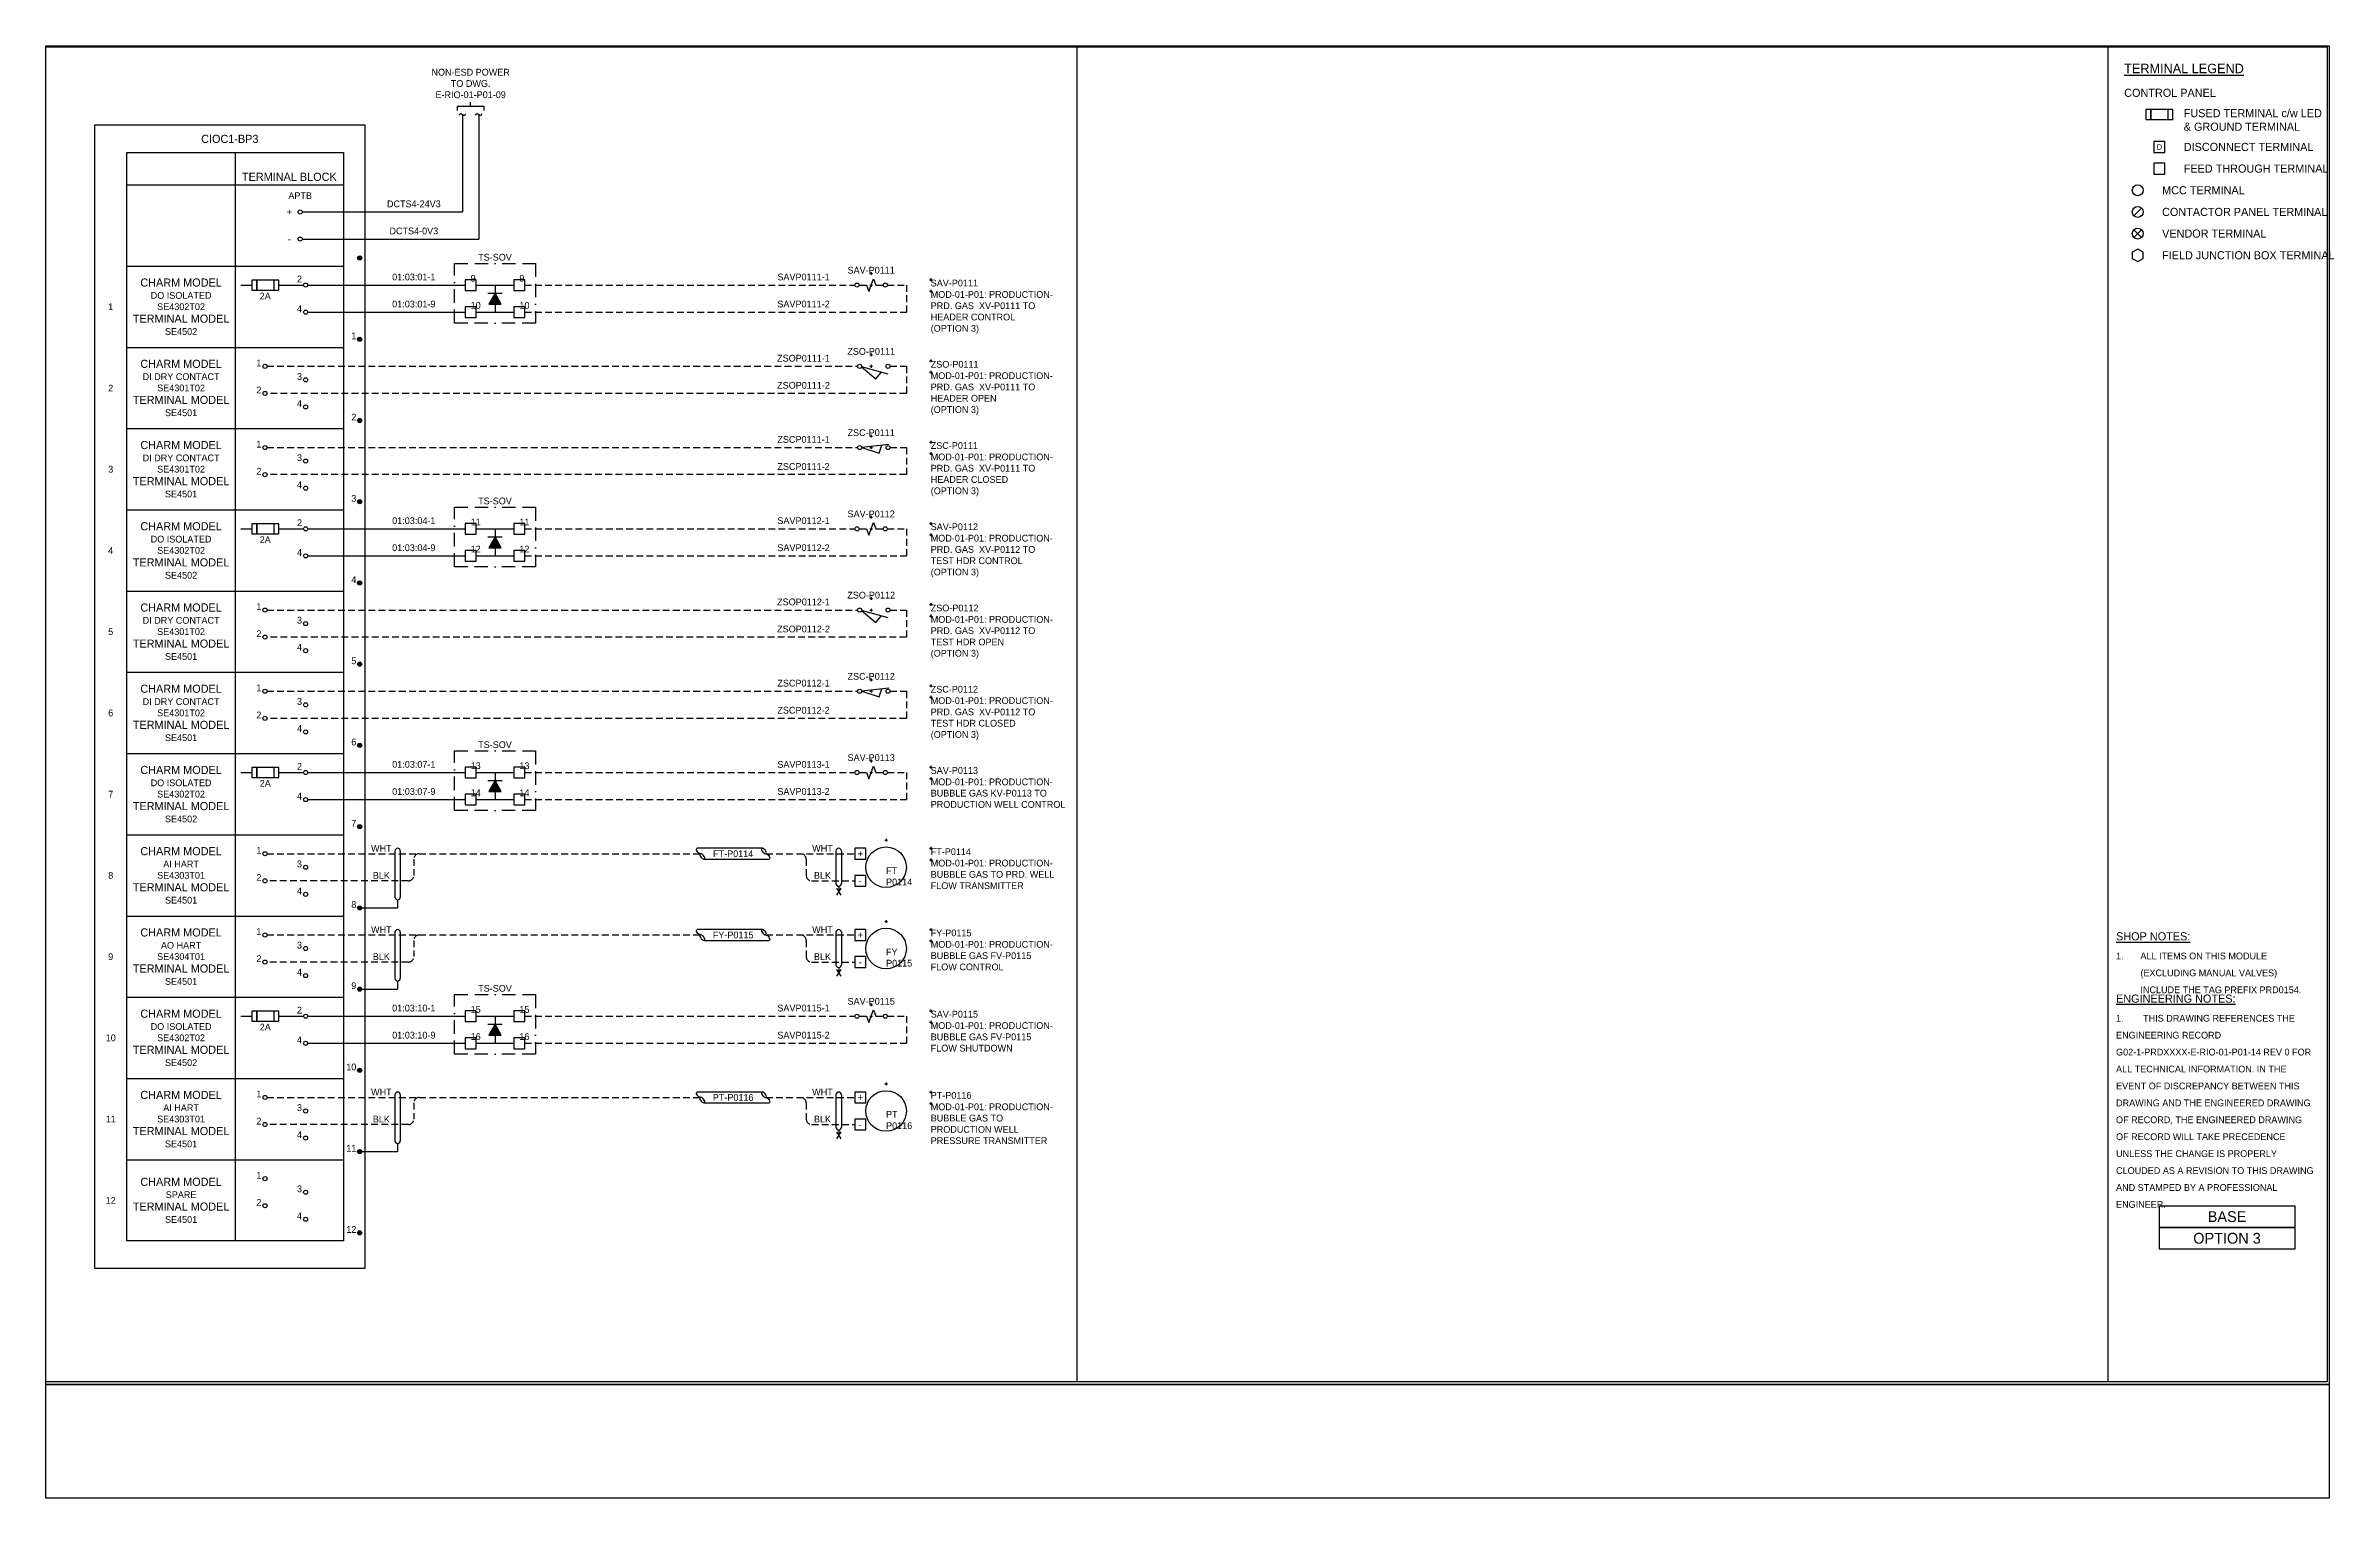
# Model space of a CAD drawing. Extents: x 12207 to 13053, y 0 to 536.
import ezdxf
from ezdxf.enums import TextEntityAlignment as Align

# ---------------------------------------------------------------- set-up
doc = ezdxf.new("R2018")
doc.units = 0
doc.header["$LTSCALE"] = 10
doc.header["$MEASUREMENT"] = 0
doc.linetypes.add('G02-1-PRDXXXX-E-MRIO-01-P01-01$0$BORDER', pattern=[1.75, 0.5, -0.25, 0.5, -0.25, 0, -0.25])
doc.linetypes.add('G02-1-PRDXXXX-E-MRIO-01-P01-01$0$HIDDEN', pattern=[0.375, 0.25, -0.125])
doc.layers.get('Defpoints').update_dxf_attribs({"color": 9})
for name, color, linetype in [('G02-1-PRDXXXX-E-MRIO-01-P01-01$0$(OPTION 3) FWIRE-1', 1, 'G02-1-PRDXXXX-E-MRIO-01-P01-01$0$HIDDEN'), ('G02-1-PRDXXXX-E-MRIO-01-P01-01$0$(OPTION 3) SYMBOL-3', 3, 'Continuous'), ('G02-1-PRDXXXX-E-MRIO-01-P01-01$0$(OPTION 3) TEXT-2', 2, 'Continuous'), ('G02-1-PRDXXXX-E-MRIO-01-P01-01$0$ANNOTATION', 7, 'Continuous'), ('G02-1-PRDXXXX-E-MRIO-01-P01-01$0$ENGINEERING NOTE', 2, 'Continuous'), ('G02-1-PRDXXXX-E-MRIO-01-P01-01$0$EQUIP ENCL', 7, 'G02-1-PRDXXXX-E-MRIO-01-P01-01$0$BORDER'), ('G02-1-PRDXXXX-E-MRIO-01-P01-01$0$FWIRE-1', 1, 'G02-1-PRDXXXX-E-MRIO-01-P01-01$0$HIDDEN'), ('G02-1-PRDXXXX-E-MRIO-01-P01-01$0$PANEL-1', 1, 'Continuous'), ('G02-1-PRDXXXX-E-MRIO-01-P01-01$0$PANEL-7', 7, 'Continuous'), ('G02-1-PRDXXXX-E-MRIO-01-P01-01$0$SYMBOL-1', 1, 'Continuous'), ('G02-1-PRDXXXX-E-MRIO-01-P01-01$0$SYMBOL-3', 3, 'Continuous'), ('G02-1-PRDXXXX-E-MRIO-01-P01-01$0$TEXT-2', 2, 'Continuous'), ('G02-1-PRDXXXX-E-MRIO-01-P01-01$0$TITLE', 7, 'Continuous'), ('G02-1-PRDXXXX-E-MRIO-01-P01-01$0$WIRE-1', 1, 'Continuous'), ('Legend-CP$0$SYMBOL-3', 3, 'Continuous'), ('Legend-CP$0$TEXT-2', 2, 'Continuous')]:
    doc.layers.add(name, color=color, linetype=linetype)
doc.layers.add('G02-1-PRDXXXX-E-MRIO-01-P01-01$0$View', color=251, linetype='Continuous', plot=False)
doc.styles.add('G02-1-PRDXXXX-E-MRIO-01-P01-01$0$Scovan Elec', font='')
doc.styles.add('G02-1-PRDXXXX-E-MRIO-01-P01-01$0$Scovan Standard', font='', dxfattribs={"height": 2.5})
doc.styles.add('G02-1-PRDXXXX-E-MRIO-01-P01-01$0$Standard', font='')
doc.styles.add('Legend-CP$0$Scovan Elec', font='')
doc.styles.add('Legend-CP$0$Standard', font='')
doc.styles.get("Standard").update_dxf_attribs({"font": ''})
doc.styles.get('G02-1-PRDXXXX-E-MRIO-01-P01-01$0$Scovan Elec').set_extended_font_data('Franklin Gothic Medium Cond')
doc.styles.get('G02-1-PRDXXXX-E-MRIO-01-P01-01$0$Scovan Standard').set_extended_font_data('Franklin Gothic Medium Cond')
doc.styles.get('G02-1-PRDXXXX-E-MRIO-01-P01-01$0$Standard').set_extended_font_data('Franklin Gothic Medium Cond')
doc.styles.get('Legend-CP$0$Scovan Elec').set_extended_font_data('Franklin Gothic Medium Cond')
doc.styles.get('Legend-CP$0$Standard').set_extended_font_data('Franklin Gothic Medium Cond')
doc.styles.get('Standard').set_extended_font_data('Franklin Gothic Medium Cond')

msp = doc.modelspace()

# ---------------------------------------------------------------- texts
at = {"layer": 'G02-1-PRDXXXX-E-MRIO-01-P01-01$0$(OPTION 3) TEXT-2', "style": 'G02-1-PRDXXXX-E-MRIO-01-P01-01$0$Scovan Elec'}
for s, height, p in [('SAVP0111-1', 2.5, (12487, 451)), ('SAVP0111-2', 2.5, (12487, 441)), ('ZSOP0111-1', 2.5, (12487, 421)), ('ZSOP0111-2', 2.5, (12487, 411)), ('ZSCP0111-1', 2.5, (12487, 391)), ('ZSCP0111-2', 2.5, (12487, 381)), ('SAVP0112-1', 2.5, (12487, 361)), ('SAVP0112-2', 2.5, (12487, 351)), ('ZSOP0112-1', 2.5, (12487, 331)), ('ZSOP0112-2', 2.5, (12487, 321)), ('ZSCP0112-1', 2.5, (12487, 301)), ('ZSCP0112-2', 2.5, (12487, 291)), ('OPTION 3', 4, (13013, 96))]:
    msp.add_text(s, height=height, dxfattribs=at).set_placement(p, align=Align.MIDDLE)
at = {"layer": 'G02-1-PRDXXXX-E-MRIO-01-P01-01$0$(OPTION 3) TEXT-2', "char_height": 2.5, "attachment_point": 1, "style": 'G02-1-PRDXXXX-E-MRIO-01-P01-01$0$Scovan Elec'}
for s, insert in [('MOD-01-P01: PRODUCTION-\\PPRD. GAS  XV-P0111 TO\\PHEADER CONTROL\\P(OPTION 3)', (12534, 445.79)), ('MOD-01-P01: PRODUCTION-\\PPRD. GAS  XV-P0111 TO\\PHEADER OPEN\\P(OPTION 3)', (12534, 415.79)), ('MOD-01-P01: PRODUCTION-\\PPRD. GAS  XV-P0111 TO\\PHEADER CLOSED\\P(OPTION 3)', (12534, 385.79)), ('MOD-01-P01: PRODUCTION-\\PPRD. GAS  XV-P0112 TO\\PTEST HDR CONTROL\\P(OPTION 3)', (12534, 355.79)), ('MOD-01-P01: PRODUCTION-\\PPRD. GAS  XV-P0112 TO\\PTEST HDR OPEN\\P(OPTION 3)', (12534, 325.79)), ('MOD-01-P01: PRODUCTION-\\PPRD. GAS  XV-P0112 TO\\PTEST HDR CLOSED\\P(OPTION 3)', (12534, 295.79))]:
    msp.add_mtext(s, dxfattribs=dict(at, insert=insert))
at = {"layer": 'G02-1-PRDXXXX-E-MRIO-01-P01-01$0$ENGINEERING NOTE', "insert": (12972, 186), "char_height": 2.5, "width": 73, "attachment_point": 1, "style": 'G02-1-PRDXXXX-E-MRIO-01-P01-01$0$Scovan Elec'}
msp.add_mtext('\\pxsm1.5;{\\H1.2x;\\LENGINEERING NOTES:\\P\\pi-3,l3,s*,t3,36;}1.^ITHIS DRAWING REFERENCES THE ENGINEERING RECORD G02-1-PRDXXXX-E-RIO-01-P01-14 REV 0 FOR ALL TECHNICAL INFORMATION{\\H0.99999x;. IN THE EVENT OF DISCREPANCY BETWEEN THIS DRAWING AND THE ENGINEERED DRAWING OF RECORD, THE ENGINEERED DRAWING OF RECORD WILL TAKE PRECEDENCE UNLESS THE CHANGE IS PROPERLY CLOUDED AS A REVISION TO THIS DRAWING AND STAMPED BY A PROFESSIONAL ENGINEER.}', dxfattribs=at)
at = {"layer": 'G02-1-PRDXXXX-E-MRIO-01-P01-01$0$TEXT-2', "color": 2, "style": 'G02-1-PRDXXXX-E-MRIO-01-P01-01$0$Scovan Elec'}
msp.add_text('CIOC1-BP3', height=3, dxfattribs=at).set_placement((12275, 502), align=Align.MIDDLE)
at = {"layer": 'G02-1-PRDXXXX-E-MRIO-01-P01-01$0$TEXT-2', "style": 'G02-1-PRDXXXX-E-MRIO-01-P01-01$0$Scovan Elec'}
for s, height, p in [('DCTS4-24V3', 2.5, (12343, 478)), ('DCTS4-0V3', 2.5, (12343, 468)), ('01:03:01-1', 2.5, (12343, 451)), ('01:03:01-9', 2.5, (12343, 441)), ('01:03:04-1', 2.5, (12343, 361)), ('01:03:04-9', 2.5, (12343, 351)), ('01:03:07-1', 2.5, (12343, 271)), ('SAVP0113-1', 2.5, (12487, 271)), ('01:03:07-9', 2.5, (12343, 261)), ('SAVP0113-2', 2.5, (12487, 261)), ('WHT', 2.5, (12331, 240)), ('FT-P0114', 2.5, (12461, 238)), ('WHT', 2.5, (12494, 240)), ('BLK', 2.5, (12331, 230)), ('BLK', 2.5, (12494, 230)), ('WHT', 2.5, (12331, 210)), ('FY-P0115', 2.5, (12461, 208)), ('WHT', 2.5, (12494, 210)), ('BLK', 2.5, (12331, 200)), ('BLK', 2.5, (12494, 200)), ('01:03:10-1', 2.5, (12343, 181)), ('SAVP0115-1', 2.5, (12487, 181)), ('01:03:10-9', 2.5, (12343, 171)), ('SAVP0115-2', 2.5, (12487, 171)), ('WHT', 2.5, (12331, 150)), ('PT-P0116', 2.5, (12461, 148)), ('WHT', 2.5, (12494, 150)), ('BLK', 2.5, (12331, 140)), ('BLK', 2.5, (12494, 140)), ('BASE', 4, (13013, 104))]:
    msp.add_text(s, height=height, dxfattribs=at).set_placement(p, align=Align.MIDDLE)
for s, p in [('+', (12508, 238)), ('-', (12508, 228)), ('+', (12508, 208)), ('-', (12508, 198)), ('+', (12508, 148)), ('-', (12508, 138))]:
    msp.add_text(s, height=2.5, dxfattribs=at).set_placement(p, align=Align.MIDDLE_CENTER)
at = {"layer": 'G02-1-PRDXXXX-E-MRIO-01-P01-01$0$TEXT-2', "char_height": 2.5, "style": 'G02-1-PRDXXXX-E-MRIO-01-P01-01$0$Scovan Elec'}
for s, insert, attachment_point in [('NON-ESD POWER\\PTO DWG.\\PE-RIO-01-P01-09', (12364, 517), 8), ('TS-SOV', (12373, 457), 8), ('TS-SOV', (12373, 367), 8), ('TS-SOV', (12373, 277), 8), ('MOD-01-P01: PRODUCTION-\\PBUBBLE GAS KV-P0113 TO\\PPRODUCTION WELL CONTROL', (12534, 265.79), 1), ('MOD-01-P01: PRODUCTION-\\PBUBBLE GAS TO PRD. WELL\\PFLOW TRANSMITTER', (12534, 235.79), 1), ('MOD-01-P01: PRODUCTION-\\PBUBBLE GAS FV-P0115\\PFLOW CONTROL', (12534, 205.79), 1), ('TS-SOV', (12373, 187), 8), ('MOD-01-P01: PRODUCTION-\\PBUBBLE GAS FV-P0115\\PFLOW SHUTDOWN', (12534, 175.79), 1), ('MOD-01-P01: PRODUCTION-\\PBUBBLE GAS TO\\PPRODUCTION WELL\\PPRESSURE TRANSMITTER', (12534, 145.79), 1)]:
    msp.add_mtext(s, dxfattribs=dict(at, insert=insert, attachment_point=attachment_point))
at = {"layer": 'G02-1-PRDXXXX-E-MRIO-01-P01-01$0$TEXT-2', "insert": (12972, 209), "char_height": 3, "attachment_point": 1, "style": 'G02-1-PRDXXXX-E-MRIO-01-P01-01$0$Scovan Elec'}
msp.add_mtext_dynamic_manual_height_columns('\\pxsm1.5;{\\LSHOP NOTES:\\P\\pi-3,l3,s*,t3;\\H0.83333x;\\l1.^IALL ITEMS ON THIS MODULE (EXCLUDING MANUAL VALVES) INCLUDE THE TAG PREFIX PRD0154.}', width=72, gutter_width=12, heights=[0], dxfattribs=at)

# ---------------------------------------------------------------- blocks, each defined once
blk = doc.blocks.new('*U22')
at = {"linetype": 'Continuous'}
blk.add_lwpolyline([(-0.75, 0, -1), (0.75, 0, -1), (-0.75, 0, -1), (0.5, 0, -1), (-0.5, 0, -1), (0.25, 0, -1), (-0.25, 0, -1), (0, 0, 1), (0.25, 0)], format="xyb", dxfattribs=at)
blk = doc.blocks.new('G02-1-PRDXXXX-E-MRIO-01-P01-01$0$BASEPLATE')
at = {"layer": 'G02-1-PRDXXXX-E-MRIO-01-P01-01$0$PANEL-1'}
for p, q in [((52, -10), (52, -412)), ((12, -22), (92, -22)), ((12, -52), (92, -52)), ((12, -82), (92, -82)), ((12, -112), (92, -112)), ((12, -142), (92, -142)), ((12, -172), (92, -172)), ((12, -202), (92, -202)), ((12, -232), (92, -232)), ((12, -262), (92, -262)), ((12, -292), (92, -292)), ((12, -322), (92, -322)), ((12, -352), (92, -352)), ((12, -382), (92, -382))]:
    blk.add_line(p, q, dxfattribs=at)
blk.add_lwpolyline([(12, -10), (92, -10), (92, -412), (12, -412)], close=True, dxfattribs=at)
at = {"layer": 'G02-1-PRDXXXX-E-MRIO-01-P01-01$0$PANEL-7'}
blk.add_lwpolyline([(0, 0), (0, -422), (100, -422), (100, 0)], close=True, dxfattribs=at)
at = {"layer": 'G02-1-PRDXXXX-E-MRIO-01-P01-01$0$SYMBOL-1'}
for centre in [(76, -32), (76, -42)]:
    blk.add_circle(centre, 0.75, dxfattribs=at)
for p in [(98, -49), (98, -79), (98, -109), (98, -139), (98, -169), (98, -199), (98, -229), (98, -259), (98, -289), (98, -319), (98, -349), (98, -379), (98, -409)]:
    blk.add_blockref('*U22', p, dxfattribs=at)
at = {"layer": 'G02-1-PRDXXXX-E-MRIO-01-P01-01$0$TEXT-2', "style": 'G02-1-PRDXXXX-E-MRIO-01-P01-01$0$Scovan Elec'}
for s, height, p in [('TERMINAL BLOCK', 3, (72, -19)), ('+', 2.5, (72, -32)), ('-', 2.5, (72, -42)), ('1', 2.5, (6, -67)), ('2', 2.5, (6, -97)), ('3', 2.5, (6, -127)), ('4', 2.5, (6, -157)), ('5', 2.5, (6, -187)), ('6', 2.5, (6, -217)), ('7', 2.5, (6, -247)), ('8', 2.5, (6, -277)), ('9', 2.5, (6, -307)), ('10', 2.5, (6, -337)), ('11', 2.5, (6, -367)), ('12', 2.5, (6, -397))]:
    blk.add_text(s, height=height, dxfattribs=at).set_placement(p, align=Align.MIDDLE)
blk.add_text('APTB', height=2.5, rotation=360, dxfattribs=at).set_placement((76, -26), align=Align.MIDDLE)
at = {"layer": 'G02-1-PRDXXXX-E-MRIO-01-P01-01$0$TEXT-2', "color": 2, "style": 'G02-1-PRDXXXX-E-MRIO-01-P01-01$0$Scovan Elec'}
for s, p in [('1', (96.75, -79)), ('2', (96.75, -109)), ('3', (96.75, -139)), ('4', (96.75, -169)), ('5', (96.75, -199)), ('6', (96.75, -229)), ('7', (96.75, -259)), ('8', (96.75, -289)), ('9', (96.75, -319)), ('10', (96.75, -349)), ('11', (96.75, -379)), ('12', (96.75, -409))]:
    blk.add_text(s, height=2.5, dxfattribs=at).set_placement(p, align=Align.RIGHT)
blk = doc.blocks.new('*U7')
blk.add_open_spline([(-1.07, -0.3), (-1.08, -0.22), (-1.09, -0.05), (-0.97, 0.2), (-0.73, 0.31), (-0.46, 0.32), (-0.14, 0.12), (0.14, -0.12), (0.46, -0.32), (0.73, -0.31), (0.97, -0.2), (1.09, 0.05), (1.08, 0.22), (1.07, 0.3)], degree=3, knots=[0, 0, 0, 0, 0.23778, 0.504219, 0.769947, 1.007727, 1.273929, 1.868857, 2.135059, 2.372839, 2.638567, 2.905005, 3.142785, 3.142785, 3.142785, 3.142785])
blk = doc.blocks.new('*U10')
for p, q in [((-1, 16), (-1, -1)), ((1, 16), (1, -1))]:
    blk.add_line(p, q)
for centre, start, end in [((0, 16), 0, 180), ((0, -1), 180, 0)]:
    blk.add_arc(centre, 1, start, end)
blk = doc.blocks.new('G02-1-PRDXXXX-E-MRIO-01-P01-01$0$S-TBSquare')
blk.add_lwpolyline([(-2, 2), (-2, -2), (2, -2), (2, 2)], close=True)
at = {"color": 2, "style": 'G02-1-PRDXXXX-E-MRIO-01-P01-01$0$Standard'}
blk.add_attdef('TAG2', text='', height=2.5, dxfattribs=at).set_placement((0, 3.75), align=Align.CENTER)
at = {"color": 2, "lineweight": 30, "flags": 106}
blk.add_attdef('TAG1', text='', height=2.5, dxfattribs=at).set_placement((0, 3.75), align=Align.BOTTOM_CENTER)
blk = doc.blocks.new('*U14')
blk.add_line((-2.67, 2), (2.67, 2))
blk.add_lwpolyline([(0, 2), (-2.33, -2), (2.33, -2), (0, 2), (0, 1.47), (-1.87, -1.73), (1.87, -1.73), (0, 1.47), (0, 0.94), (-1.4, -1.47), (1.4, -1.47), (0, 0.94), (0, 0.41), (-0.94, -1.2), (0.94, -1.2), (0, 0.41), (0, -0.12), (-0.48, -0.93), (0.48, -0.93), (0, -0.12), (0, -0.67)])
blk = doc.blocks.new('*U11')
for p, q in [((-1, 11), (-1, -1)), ((1, 11), (1, -1)), ((-0.8, -2.75), (0.8, -5.25)), ((0.8, -2.75), (-0.8, -5.25)), ((0, -2), (0, -4))]:
    blk.add_line(p, q)
for centre, start, end in [((0, 11), 0, 180), ((0, -1), 180, 0)]:
    blk.add_arc(centre, 1, start, end)
blk = doc.blocks.new('*U21')
for p, q in [((10.75, 5), (-13.25, 5)), ((-10.75, -5), (13.25, -5))]:
    blk.add_line(p, q)
for centre, major_axis in [((-12.625, 2.5), (0.625, -2.5)), ((12.625, -2.5), (-0.625, 2.5))]:
    blk.add_ellipse(centre, major_axis=major_axis, ratio=0.2692265, start_param=3.1415927, end_param=6.2831853)
for centre in [(-11.375, -2.5), (11.375, 2.5)]:
    blk.add_ellipse(centre, major_axis=(0.625, -2.5), ratio=0.2692265)
blk = doc.blocks.new('G02-1-PRDXXXX-E-MRIO-01-P01-01$0$S-Instrument')
blk.add_circle((0, 0), 7.5)
at = {"color": 2, "lineweight": 30, "flags": 106}
blk.add_attdef('TAG1', text='', height=2.5, dxfattribs=at).set_placement((0, 0), align=Align.MIDDLE_CENTER)
at = {"color": 2, "style": 'G02-1-PRDXXXX-E-MRIO-01-P01-01$0$Scovan Elec'}
blk.add_attdef('TAG2', text='', height=2.5, dxfattribs=at).set_placement((6.25, -6.25), align=Align.MIDDLE_LEFT)
blk = doc.blocks.new('G02-1-PRDXXXX-E-MRIO-01-P01-01$0$ARTISAN_G_C_DeviceTag')
at = {"layer": 'Defpoints'}
for p, q in [((-0.5, 0), (0.5, 0)), ((0, 0.5), (0, -0.5)), ((-0.5, -4.25), (0.5, -4.25)), ((0, -3.75), (0, -4.75))]:
    blk.add_line(p, q, dxfattribs=at)
at = {"layer": 'Defpoints', "style": 'G02-1-PRDXXXX-E-MRIO-01-P01-01$0$Scovan Standard', "flags": 1}
for tag, p in [('ARTISAN_ID', (0, -4)), ('ARTISAN_BLOCK_ID', (0, -7))]:
    blk.add_attdef(tag, p, '', height=1.9, dxfattribs=at)
at = {"layer": 'G02-1-PRDXXXX-E-MRIO-01-P01-01$0$TEXT-2', "style": 'G02-1-PRDXXXX-E-MRIO-01-P01-01$0$Standard'}
blk.add_attdef('SCOVAN_TAG', text='', height=2.5, dxfattribs=at).set_placement((0, 0), align=Align.CENTER)
blk = doc.blocks.new('G02-1-PRDXXXX-E-MRIO-01-P01-01$0$ARTISAN_IO_DeviceDescr')
at = {"layer": 'Defpoints'}
for p, q in [((-0.5, 0), (0.5, 0)), ((0, 0.5), (0, -0.5)), ((-0.5, -4.21), (0.5, -4.21)), ((0, -3.71), (0, -4.71))]:
    blk.add_line(p, q, dxfattribs=at)
at = {"layer": 'Defpoints', "style": 'G02-1-PRDXXXX-E-MRIO-01-P01-01$0$Scovan Standard', "flags": 1}
for tag, p in [('ARTISAN_ID', (0, -6)), ('ARTISAN_BLOCK_ID', (0, -9))]:
    blk.add_attdef(tag, p, '', height=1.9, dxfattribs=at)
at = {"layer": 'G02-1-PRDXXXX-E-MRIO-01-P01-01$0$TEXT-2', "style": 'G02-1-PRDXXXX-E-MRIO-01-P01-01$0$Standard'}
blk.add_attdef('SCOVAN_TAG', text='', height=2.5, dxfattribs=at).set_placement((0, 0), align=Align.TOP_LEFT)
blk = doc.blocks.new('G02-1-PRDXXXX-E-MRIO-01-P01-01$0$S-Solenoid')
blk.add_lwpolyline([(-4.5, 0), (-1.77, 0), (-0.88, -2.36), (0.88, 2.36), (1.77, 0), (4.5, 0)])
for centre in [(-5.25, 0), (5.25, 0)]:
    blk.add_circle(centre, 0.75)
at = {"color": 2, "style": 'G02-1-PRDXXXX-E-MRIO-01-P01-01$0$Standard'}
blk.add_attdef('TAG2', text='', height=2.5, dxfattribs=at).set_placement((0, 4.25), align=Align.CENTER)
at = {"color": 2, "lineweight": 30, "flags": 106}
blk.add_attdef('TAG1', text='', height=2.5, dxfattribs=at).set_placement((0, 4.25), align=Align.BOTTOM_CENTER)
blk = doc.blocks.new('*U20')
blk.add_lwpolyline([(5.22, -2.94), (-4.53, -0.2), (0.68, -4.59), (2.69, -2.23)])
for centre in [(-5.25, 0), (5.25, 0)]:
    blk.add_circle(centre, 0.75)
at = {"color": 2, "style": 'G02-1-PRDXXXX-E-MRIO-01-P01-01$0$Standard'}
blk.add_attdef('TAG2', text='', height=2.5, dxfattribs=at).set_placement((0, 4.25), align=Align.CENTER)
at = {"color": 2, "lineweight": 30, "flags": 106}
blk.add_attdef('TAG1', text='', height=2.5, dxfattribs=at).set_placement((0, 4.25), align=Align.BOTTOM_CENTER)
blk = doc.blocks.new('G02-1-PRDXXXX-E-MRIO-01-P01-01$0$S-Limit')
blk.add_lwpolyline([(5.57, 1.14), (-4.5, 0.08), (1.96, -2.08), (2.95, 0.86)])
for centre in [(-5.25, 0), (5.25, 0)]:
    blk.add_circle(centre, 0.75)
at = {"color": 2, "style": 'G02-1-PRDXXXX-E-MRIO-01-P01-01$0$Standard'}
blk.add_attdef('TAG2', text='', height=2.5, dxfattribs=at).set_placement((0, 4.25), align=Align.CENTER)
at = {"color": 2, "lineweight": 30, "flags": 106}
blk.add_attdef('TAG1', text='', height=2.5, dxfattribs=at).set_placement((0, 4.25), align=Align.BOTTOM_CENTER)
blk = doc.blocks.new('G02-1-PRDXXXX-E-MRIO-01-P01-01$0$ARTISAN_IO_A_DeviceTag')
at = {"layer": 'Defpoints'}
for p, q in [((-0.5, 0), (0.5, 0)), ((0, 0.5), (0, -0.5))]:
    blk.add_line(p, q, dxfattribs=at)
at = {"layer": 'Defpoints', "style": 'G02-1-PRDXXXX-E-MRIO-01-P01-01$0$Standard', "flags": 1}
blk.add_attdef('SCOVAN_TAG', text='', height=2.5, dxfattribs=at).set_placement((0, 4.2125), align=Align.MIDDLE_CENTER)
at = {"layer": 'Defpoints', "style": 'G02-1-PRDXXXX-E-MRIO-01-P01-01$0$Scovan Standard', "flags": 1}
for tag, p in [('ARTISAN_ID', (0, -5)), ('ARTISAN_BLOCK_ID', (0, -8))]:
    blk.add_attdef(tag, p, '', height=1.9004, dxfattribs=at)
blk = doc.blocks.new('*U31')
blk.add_lwpolyline([(3.125, 1.875), (-5, 1.875), (-5, -1.875), (-3.125, -1.875), (-3.125, 1.875), (-3.125, -1.875), (5, -1.875), (5, 1.875), (3.125, 1.875), (3.125, -1.875)])
at = {"color": 2, "style": 'Legend-CP$0$Standard'}
blk.add_attdef('TAG2', text='', height=2.5, dxfattribs=at).set_placement((0, 3.75), align=Align.CENTER)
at = {"color": 2, "lineweight": 30, "flags": 106}
blk.add_attdef('TAG1', text='', height=2.5, dxfattribs=at).set_placement((0, 3.75), align=Align.BOTTOM_CENTER)
at = {"color": 2, "style": 'Legend-CP$0$Standard'}
blk.add_attdef('TAG3', text='', height=2.5, dxfattribs=at).set_placement((0, -4.5), align=Align.MIDDLE)
blk = doc.blocks.new('Legend-CP$0$S-TBSquare')
blk.add_lwpolyline([(-2, 2), (-2, -2), (2, -2), (2, 2)], close=True)
at = {"color": 2, "style": 'Legend-CP$0$Standard'}
blk.add_attdef('TAG2', text='', height=2.5, dxfattribs=at).set_placement((0, 3.75), align=Align.CENTER)
at = {"color": 2, "lineweight": 30, "flags": 106}
blk.add_attdef('TAG1', text='', height=2.5, dxfattribs=at).set_placement((0, 3.75), align=Align.BOTTOM_CENTER)
blk = doc.blocks.new('Legend-CP$0$S-TBCircle')
blk.add_circle((0, 0), 2)
at = {"color": 2, "style": 'Legend-CP$0$Standard'}
blk.add_attdef('TAG2', text='', height=2.5, dxfattribs=at).set_placement((0, 3.75), align=Align.CENTER)
at = {"color": 2, "lineweight": 30, "flags": 106}
blk.add_attdef('TAG1', text='', height=2.5, dxfattribs=at).set_placement((0, 3.75), align=Align.BOTTOM_CENTER)
blk = doc.blocks.new('*U34')
for p, q in [((1.41, 1.41), (-1.41, -1.41)), ((-1.41, 1.41), (1.41, -1.41))]:
    blk.add_line(p, q)
blk.add_circle((0, 0), 2)
at = {"color": 2, "style": 'Legend-CP$0$Standard'}
blk.add_attdef('TAG2', text='', height=2.5, dxfattribs=at).set_placement((0, 3.75), align=Align.CENTER)
at = {"color": 2, "lineweight": 30, "flags": 106}
blk.add_attdef('TAG1', text='', height=2.5, dxfattribs=at).set_placement((0, 3.75), align=Align.BOTTOM_CENTER)
blk = doc.blocks.new('Legend-CP$0$S-TBHexagon')
blk.add_lwpolyline([(0, 2.31), (-2, 1.15), (-2, -1.15), (0, -2.31), (2, -1.15), (2, 1.15)], close=True)
at = {"color": 2, "style": 'Legend-CP$0$Standard'}
blk.add_attdef('TAG2', text='', height=2.5, dxfattribs=at).set_placement((0, 3.75), align=Align.CENTER)
at = {"color": 2, "lineweight": 30, "flags": 106}
blk.add_attdef('TAG1', text='', height=2.5, dxfattribs=at).set_placement((0, 3.75), align=Align.BOTTOM_CENTER)
blk = doc.blocks.new('*U36')
blk.add_line((1.41, 1.41), (-1.41, -1.41))
blk.add_circle((0, 0), 2)
at = {"color": 2, "style": 'Legend-CP$0$Standard'}
blk.add_attdef('TAG2', text='', height=2.5, dxfattribs=at).set_placement((0, 3.75), align=Align.CENTER)
at = {"color": 2, "lineweight": 30, "flags": 106}
blk.add_attdef('TAG1', text='', height=2.5, dxfattribs=at).set_placement((0, 3.75), align=Align.BOTTOM_CENTER)
blk = doc.blocks.new('Legend-CP')
at = {"layer": 'Legend-CP$0$SYMBOL-3'}
for name, p in [('*U31', (781, 511)), ('Legend-CP$0$S-TBSquare', (781, 499)), ('Legend-CP$0$S-TBSquare', (781, 491)), ('Legend-CP$0$S-TBCircle', (773, 483)), ('*U36', (773, 475)), ('*U34', (773, 467)), ('Legend-CP$0$S-TBHexagon', (773, 459))]:
    blk.add_blockref(name, p, dxfattribs=at)
at = {"layer": 'Legend-CP$0$TEXT-2', "style": 'Legend-CP$0$Scovan Elec'}
blk.add_text('%%UTERMINAL LEGEND', height=3.5, dxfattribs=at).set_placement((768, 528), align=Align.MIDDLE_LEFT)
blk.add_text('D', height=2, dxfattribs=at).set_placement((781, 499), align=Align.MIDDLE)
at = {"layer": 'Legend-CP$0$TEXT-2', "char_height": 3, "style": 'Legend-CP$0$Scovan Elec'}
for s, insert, attachment_point in [('CONTROL PANEL', (768, 519), 4), ('FUSED TERMINAL c/w LED\\P& GROUND TERMINAL', (790, 513), 1), ('DISCONNECT TERMINAL', (790, 499), 4), ('FEED THROUGH TERMINAL', (790, 491), 4), ('MCC TERMINAL', (782, 483), 4), ('CONTACTOR PANEL TERMINAL', (782, 475), 4), ('VENDOR TERMINAL', (782, 467), 4), ('FIELD JUNCTION BOX TERMINAL', (782, 459), 4)]:
    blk.add_mtext(s, dxfattribs=dict(at, insert=insert, attachment_point=attachment_point))
blk = doc.blocks.new('G02-1-PRDXXXX-E-MRIO-01-P01-01$0$AI SE4303T01')
at = {"layer": 'G02-1-PRDXXXX-E-MRIO-01-P01-01$0$SYMBOL-1'}
for centre in [(51, -7), (51, -17), (66, -12), (66, -22)]:
    blk.add_circle(centre, 0.75, dxfattribs=at)
at = {"layer": 'G02-1-PRDXXXX-E-MRIO-01-P01-01$0$TEXT-2', "color": 2, "style": 'G02-1-PRDXXXX-E-MRIO-01-P01-01$0$Scovan Elec'}
for s, p in [('1', (48.75, -7)), ('2', (48.75, -17)), ('3', (63.75, -12)), ('4', (63.75, -22))]:
    blk.add_text(s, height=2.5, dxfattribs=at).set_placement(p, align=Align.CENTER)
at = {"layer": 'G02-1-PRDXXXX-E-MRIO-01-P01-01$0$TEXT-2', "insert": (20, -15), "char_height": 2.5, "attachment_point": 5, "style": 'G02-1-PRDXXXX-E-MRIO-01-P01-01$0$Scovan Elec'}
blk.add_mtext('{\\H1.2x;CHARM MODEL\\P}AI HART\\PSE4303T01\\P{\\H1.2x;TERMINAL MODEL}\\PSE4501', dxfattribs=at)
blk = doc.blocks.new('*U29')
blk.add_lwpolyline([(3.125, 1.875), (-5, 1.875), (-5, -1.875), (-3.125, -1.875), (-3.125, 1.875), (-3.125, -1.875), (5, -1.875), (5, 1.875), (3.125, 1.875), (3.125, -1.875)])
at = {"color": 2, "style": 'G02-1-PRDXXXX-E-MRIO-01-P01-01$0$Standard'}
blk.add_attdef('TAG2', text='', height=2.5, dxfattribs=at).set_placement((0, 3.75), align=Align.CENTER)
at = {"color": 2, "lineweight": 30, "flags": 106}
blk.add_attdef('TAG1', text='', height=2.5, dxfattribs=at).set_placement((0, 3.75), align=Align.BOTTOM_CENTER)
at = {"color": 2, "style": 'G02-1-PRDXXXX-E-MRIO-01-P01-01$0$Standard'}
blk.add_attdef('TAG3', text='', height=2.5, dxfattribs=at).set_placement((0, -4.5), align=Align.MIDDLE)
blk = doc.blocks.new('G02-1-PRDXXXX-E-MRIO-01-P01-01$0$DO SE4302T02')
at = {"layer": 'G02-1-PRDXXXX-E-MRIO-01-P01-01$0$SYMBOL-1'}
for centre in [(66, -7), (66, -17)]:
    blk.add_circle(centre, 0.75, dxfattribs=at)
at = {"layer": 'G02-1-PRDXXXX-E-MRIO-01-P01-01$0$WIRE-1', "linetype": 'Continuous'}
for p, q in [((42.1, -7), (46.1, -7)), ((56.1, -7), (65.25, -7))]:
    blk.add_line(p, q, dxfattribs=at)
at = {"layer": 'G02-1-PRDXXXX-E-MRIO-01-P01-01$0$SYMBOL-1'}
blk.add_blockref('*U29', (51.1, -7), dxfattribs=at)
at = {"layer": 'G02-1-PRDXXXX-E-MRIO-01-P01-01$0$TEXT-2', "color": 2, "style": 'G02-1-PRDXXXX-E-MRIO-01-P01-01$0$Scovan Elec'}
for s, p in [('2', (63.75, -6)), ('4', (63.75, -17))]:
    blk.add_text(s, height=2.5, dxfattribs=at).set_placement(p, align=Align.CENTER)
blk.add_text('2A', height=2.5, rotation=360, dxfattribs=at).set_placement((51.1, -11), align=Align.MIDDLE)
at = {"layer": 'G02-1-PRDXXXX-E-MRIO-01-P01-01$0$TEXT-2', "insert": (20, -15), "char_height": 2.5, "attachment_point": 5, "style": 'G02-1-PRDXXXX-E-MRIO-01-P01-01$0$Scovan Elec'}
blk.add_mtext('{\\H1.2x;CHARM MODEL\\P}DO ISOLATED\\PSE4302T02\\P{\\H1.2x;TERMINAL MODEL}\\PSE4502', dxfattribs=at)
blk = doc.blocks.new('G02-1-PRDXXXX-E-MRIO-01-P01-01$0$SPARE SE4501')
at = {"layer": 'G02-1-PRDXXXX-E-MRIO-01-P01-01$0$SYMBOL-1'}
for centre in [(51, -7), (51, -17), (66, -12), (66, -22)]:
    blk.add_circle(centre, 0.75, dxfattribs=at)
at = {"layer": 'G02-1-PRDXXXX-E-MRIO-01-P01-01$0$TEXT-2', "color": 2, "style": 'G02-1-PRDXXXX-E-MRIO-01-P01-01$0$Scovan Elec'}
for s, p in [('1', (48.75, -7)), ('2', (48.75, -17)), ('3', (63.75, -12)), ('4', (63.75, -22))]:
    blk.add_text(s, height=2.5, dxfattribs=at).set_placement(p, align=Align.CENTER)
at = {"layer": 'G02-1-PRDXXXX-E-MRIO-01-P01-01$0$TEXT-2', "insert": (20, -15), "char_height": 2.5, "attachment_point": 5, "style": 'G02-1-PRDXXXX-E-MRIO-01-P01-01$0$Scovan Elec'}
blk.add_mtext('{\\H1.2x;CHARM MODEL\\P}SPARE\\P{\\H1.2x;TERMINAL MODEL}\\PSE4501', dxfattribs=at)
blk = doc.blocks.new('G02-1-PRDXXXX-E-MRIO-01-P01-01$0$AO SE4304T01')
at = {"layer": 'G02-1-PRDXXXX-E-MRIO-01-P01-01$0$SYMBOL-1'}
for centre in [(51, -7), (51, -17), (66, -12), (66, -22)]:
    blk.add_circle(centre, 0.75, dxfattribs=at)
at = {"layer": 'G02-1-PRDXXXX-E-MRIO-01-P01-01$0$TEXT-2', "color": 2, "style": 'G02-1-PRDXXXX-E-MRIO-01-P01-01$0$Scovan Elec'}
for s, p in [('1', (48.75, -7)), ('2', (48.75, -17)), ('3', (63.75, -12)), ('4', (63.75, -22))]:
    blk.add_text(s, height=2.5, dxfattribs=at).set_placement(p, align=Align.CENTER)
at = {"layer": 'G02-1-PRDXXXX-E-MRIO-01-P01-01$0$TEXT-2', "insert": (20, -15), "char_height": 2.5, "attachment_point": 5, "style": 'G02-1-PRDXXXX-E-MRIO-01-P01-01$0$Scovan Elec'}
blk.add_mtext('{\\H1.2x;CHARM MODEL\\P}AO HART\\PSE4304T01\\P{\\H1.2x;TERMINAL MODEL}\\PSE4501', dxfattribs=at)
blk = doc.blocks.new('G02-1-PRDXXXX-E-MRIO-01-P01-01$0$DI SE4301T02')
at = {"layer": 'G02-1-PRDXXXX-E-MRIO-01-P01-01$0$SYMBOL-1'}
for centre in [(51, -7), (51, -17), (66, -12), (66, -22)]:
    blk.add_circle(centre, 0.75, dxfattribs=at)
at = {"layer": 'G02-1-PRDXXXX-E-MRIO-01-P01-01$0$TEXT-2', "color": 2, "style": 'G02-1-PRDXXXX-E-MRIO-01-P01-01$0$Scovan Elec'}
for s, p in [('1', (48.75, -7)), ('2', (48.75, -17)), ('3', (63.75, -12)), ('4', (63.75, -22))]:
    blk.add_text(s, height=2.5, dxfattribs=at).set_placement(p, align=Align.CENTER)
at = {"layer": 'G02-1-PRDXXXX-E-MRIO-01-P01-01$0$TEXT-2', "insert": (20, -15), "char_height": 2.5, "attachment_point": 5, "style": 'G02-1-PRDXXXX-E-MRIO-01-P01-01$0$Scovan Elec'}
blk.add_mtext('{\\H1.2x;CHARM MODEL\\P}DI DRY CONTACT\\PSE4301T02\\P{\\H1.2x;TERMINAL MODEL}\\PSE4501', dxfattribs=at)

# ---------------------------------------------------------------- linework, layer by layer
at = {"layer": 'G02-1-PRDXXXX-E-MRIO-01-P01-01$0$(OPTION 3) FWIRE-1'}
for p, q in [((12384, 448), (12506, 448)), ((12518, 448), (12525, 448)), ((12525, 448), (12525, 438)), ((12384, 438), (12525, 438)), ((12288.75, 418), (12507, 418)), ((12519, 418), (12525, 418)), ((12525, 418), (12525, 408)), ((12525, 408), (12288.75, 408)), ((12288.75, 388), (12507, 388)), ((12519, 388), (12525, 388)), ((12525, 388), (12525, 378)), ((12525, 378), (12288.75, 378)), ((12384, 358), (12506, 358)), ((12518, 358), (12525, 358)), ((12525, 358), (12525, 348)), ((12384, 348), (12525, 348)), ((12288.75, 328), (12507, 328)), ((12519, 328), (12525, 328)), ((12525, 328), (12525, 318)), ((12525, 318), (12288.75, 318)), ((12288.75, 298), (12507, 298)), ((12519, 298), (12525, 298)), ((12525, 298), (12525, 288)), ((12525, 288), (12288.75, 288))]:
    msp.add_line(p, q, dxfattribs=at)
at = {"layer": 'G02-1-PRDXXXX-E-MRIO-01-P01-01$0$(OPTION 3) SYMBOL-3'}
msp.add_lwpolyline([(12988, 92), (12988, 100), (13038, 100), (13038, 92)], close=True, dxfattribs=at)
at = {"layer": 'G02-1-PRDXXXX-E-MRIO-01-P01-01$0$EQUIP ENCL'}
for points in [[(12358, 456), (12388, 456), (12388, 434), (12358, 434)], [(12358, 366), (12388, 366), (12388, 344), (12358, 344)], [(12358, 276), (12388, 276), (12388, 254), (12358, 254)], [(12358, 186), (12388, 186), (12388, 164), (12358, 164)]]:
    msp.add_lwpolyline(points, close=True, dxfattribs=at)
at = {"layer": 'G02-1-PRDXXXX-E-MRIO-01-P01-01$0$FWIRE-1'}
for p, q in [((12384, 268), (12506, 268)), ((12518, 268), (12525, 268)), ((12525, 268), (12525, 258)), ((12384, 258), (12525, 258)), ((12288.75, 238), (12448.9, 238)), ((12473.1, 238), (12506, 238)), ((12341, 228), (12288.75, 228)), ((12490, 228), (12506, 228)), ((12288.75, 208), (12448.9, 208)), ((12473.1, 208), (12506, 208)), ((12341, 198), (12288.75, 198)), ((12490, 198), (12506, 198)), ((12384, 178), (12506, 178)), ((12518, 178), (12525, 178)), ((12525, 178), (12525, 168)), ((12384, 168), (12525, 168)), ((12288.75, 148), (12448.9, 148)), ((12473.1, 148), (12506, 148)), ((12341, 138), (12288.75, 138)), ((12490, 138), (12506, 138))]:
    msp.add_line(p, q, dxfattribs=at)
for points in [[(12343, 236), (12343, 230)], [(12488, 236), (12488, 230)], [(12343, 206), (12343, 200)], [(12488, 206), (12488, 200)], [(12343, 146), (12343, 140)], [(12488, 146), (12488, 140)]]:
    msp.add_lwpolyline(points, dxfattribs=at)
for centre, start, end in [((12345, 236), 90, 180), ((12486, 236), 0, 90), ((12341, 230), 270, 0), ((12490, 230), 180, 270), ((12345, 206), 90, 180), ((12486, 206), 0, 90), ((12341, 200), 270, 0), ((12490, 200), 180, 270), ((12345, 146), 90, 180), ((12486, 146), 0, 90), ((12341, 140), 270, 0), ((12490, 140), 180, 270)]:
    msp.add_arc(centre, 2, start, end, dxfattribs=at)
at = {"layer": 'G02-1-PRDXXXX-E-MRIO-01-P01-01$0$SYMBOL-1'}
for points in [[(12506, 240), (12506, 236), (12510, 236), (12510, 240)], [(12506, 230), (12506, 226), (12510, 226), (12510, 230)], [(12506, 210), (12506, 206), (12510, 206), (12510, 210)], [(12506, 200), (12506, 196), (12510, 196), (12510, 200)], [(12506, 150), (12506, 146), (12510, 146), (12510, 150)], [(12506, 140), (12506, 136), (12510, 136), (12510, 140)]]:
    msp.add_lwpolyline(points, close=True, dxfattribs=at)
at = {"layer": 'G02-1-PRDXXXX-E-MRIO-01-P01-01$0$SYMBOL-3'}
msp.add_lwpolyline([(12988, 100), (12988, 108), (13038, 108), (13038, 100)], close=True, dxfattribs=at)
at = {"layer": 'G02-1-PRDXXXX-E-MRIO-01-P01-01$0$TEXT-2'}
msp.add_line((12364, 514), (12364, 515.5), dxfattribs=at)
msp.add_lwpolyline([(12369, 512.5), (12369, 514), (12359, 514), (12359, 512.5)], dxfattribs=at)
at = {"layer": 'G02-1-PRDXXXX-E-MRIO-01-P01-01$0$TITLE', "color": 9}
for p, q in [((12588, 536), (12588, 43)), ((12969, 536), (12969, 43))]:
    msp.add_line(p, q, dxfattribs=at)
at = {"layer": 'G02-1-PRDXXXX-E-MRIO-01-P01-01$0$TITLE'}
for points in [[(12207, 536.37), (13050.77, 536.37), (13050.77, 42.04), (12207, 42.04)], [(12207, 42.04), (13050.77, 42.04), (13050.77, 0), (12207, 0)]]:
    msp.add_lwpolyline(points, close=True, dxfattribs=at)
at = {"layer": 'G02-1-PRDXXXX-E-MRIO-01-P01-01$0$View'}
msp.add_lwpolyline([(12207, 536), (13050, 536), (13050, 43), (12207, 43)], close=True, dxfattribs=at)
at = {"layer": 'G02-1-PRDXXXX-E-MRIO-01-P01-01$0$WIRE-1'}
for p, q in [((12361, 511), (12361, 475)), ((12367, 511), (12367, 465)), ((12301.75, 475), (12361, 475)), ((12301.75, 465), (12367, 465)), ((12303.75, 448), (12362, 448)), ((12366, 448), (12380, 448)), ((12373, 448), (12373, 438)), ((12303.75, 438), (12362, 438)), ((12366, 438), (12380, 438)), ((12303.75, 358), (12362, 358)), ((12366, 358), (12380, 358)), ((12373, 358), (12373, 348)), ((12303.75, 348), (12362, 348)), ((12366, 348), (12380, 348)), ((12303.75, 268), (12362, 268)), ((12366, 268), (12380, 268)), ((12373, 268), (12373, 258)), ((12303.75, 258), (12362, 258)), ((12366, 258), (12380, 258)), ((12337, 221), (12337, 218)), ((12323, 218), (12337, 218)), ((12323, 188), (12337, 188)), ((12337, 191), (12337, 188)), ((12303.75, 178), (12362, 178)), ((12366, 178), (12380, 178)), ((12373, 178), (12373, 168)), ((12303.75, 168), (12362, 168)), ((12366, 168), (12380, 168)), ((12323, 128), (12337, 128)), ((12337, 131), (12337, 128))]:
    msp.add_line(p, q, dxfattribs=at)

# ---------------------------------------------------------------- block references
for name, p in [('Legend-CP', (12207, 0)), ('G02-1-PRDXXXX-E-MRIO-01-P01-01$0$DO SE4302T02', (12237, 455)), ('G02-1-PRDXXXX-E-MRIO-01-P01-01$0$DI SE4301T02', (12237, 425)), ('G02-1-PRDXXXX-E-MRIO-01-P01-01$0$DI SE4301T02', (12237, 395)), ('G02-1-PRDXXXX-E-MRIO-01-P01-01$0$DO SE4302T02', (12237, 365)), ('G02-1-PRDXXXX-E-MRIO-01-P01-01$0$DI SE4301T02', (12237, 335)), ('G02-1-PRDXXXX-E-MRIO-01-P01-01$0$DI SE4301T02', (12237, 305)), ('G02-1-PRDXXXX-E-MRIO-01-P01-01$0$DO SE4302T02', (12237, 275)), ('G02-1-PRDXXXX-E-MRIO-01-P01-01$0$AI SE4303T01', (12237, 245)), ('G02-1-PRDXXXX-E-MRIO-01-P01-01$0$AO SE4304T01', (12237, 215)), ('G02-1-PRDXXXX-E-MRIO-01-P01-01$0$DO SE4302T02', (12237, 185)), ('G02-1-PRDXXXX-E-MRIO-01-P01-01$0$AI SE4303T01', (12237, 155)), ('G02-1-PRDXXXX-E-MRIO-01-P01-01$0$SPARE SE4501', (12237, 125))]:
    msp.add_blockref(name, p)
at = {"layer": 'G02-1-PRDXXXX-E-MRIO-01-P01-01$0$(OPTION 3) SYMBOL-3'}
for name, p in [('G02-1-PRDXXXX-E-MRIO-01-P01-01$0$S-Solenoid', (12512, 448)), ('*U20', (12513, 418)), ('G02-1-PRDXXXX-E-MRIO-01-P01-01$0$S-Limit', (12513, 388)), ('G02-1-PRDXXXX-E-MRIO-01-P01-01$0$S-Solenoid', (12512, 358)), ('*U20', (12513, 328)), ('G02-1-PRDXXXX-E-MRIO-01-P01-01$0$S-Limit', (12513, 298))]:
    msp.add_blockref(name, p, dxfattribs=at)
at = {"layer": 'G02-1-PRDXXXX-E-MRIO-01-P01-01$0$(OPTION 3) TEXT-2'}
for name, p, values in [('G02-1-PRDXXXX-E-MRIO-01-P01-01$0$ARTISAN_G_C_DeviceTag', (12512, 452.25), {'SCOVAN_TAG': 'SAV-P0111'}), ('G02-1-PRDXXXX-E-MRIO-01-P01-01$0$ARTISAN_IO_DeviceDescr', (12534, 450), {'SCOVAN_TAG': 'SAV-P0111'}), ('G02-1-PRDXXXX-E-MRIO-01-P01-01$0$ARTISAN_G_C_DeviceTag', (12512, 422.25), {'SCOVAN_TAG': 'ZSO-P0111'}), ('G02-1-PRDXXXX-E-MRIO-01-P01-01$0$ARTISAN_IO_DeviceDescr', (12534, 420), {'SCOVAN_TAG': 'ZSO-P0111'}), ('G02-1-PRDXXXX-E-MRIO-01-P01-01$0$ARTISAN_G_C_DeviceTag', (12512, 392.25), {'SCOVAN_TAG': 'ZSC-P0111'}), ('G02-1-PRDXXXX-E-MRIO-01-P01-01$0$ARTISAN_IO_DeviceDescr', (12534, 390), {'SCOVAN_TAG': 'ZSC-P0111'}), ('G02-1-PRDXXXX-E-MRIO-01-P01-01$0$ARTISAN_G_C_DeviceTag', (12512, 362.25), {'SCOVAN_TAG': 'SAV-P0112'}), ('G02-1-PRDXXXX-E-MRIO-01-P01-01$0$ARTISAN_IO_DeviceDescr', (12534, 360), {'SCOVAN_TAG': 'SAV-P0112'}), ('G02-1-PRDXXXX-E-MRIO-01-P01-01$0$ARTISAN_G_C_DeviceTag', (12512, 332.25), {'SCOVAN_TAG': 'ZSO-P0112'}), ('G02-1-PRDXXXX-E-MRIO-01-P01-01$0$ARTISAN_IO_DeviceDescr', (12534, 330), {'SCOVAN_TAG': 'ZSO-P0112'}), ('G02-1-PRDXXXX-E-MRIO-01-P01-01$0$ARTISAN_G_C_DeviceTag', (12512, 302.25), {'SCOVAN_TAG': 'ZSC-P0112'}), ('G02-1-PRDXXXX-E-MRIO-01-P01-01$0$ARTISAN_IO_DeviceDescr', (12534, 300), {'SCOVAN_TAG': 'ZSC-P0112'})]:
    msp.add_blockref(name, p, dxfattribs=at).add_auto_attribs(values)
at = {"layer": 'G02-1-PRDXXXX-E-MRIO-01-P01-01$0$ANNOTATION', "yscale": 0.4}
for p in [(12461, 238), (12461, 208), (12461, 148)]:
    msp.add_blockref('*U21', p, dxfattribs=at)
at = {"layer": 'G02-1-PRDXXXX-E-MRIO-01-P01-01$0$SYMBOL-1'}
for name, p in [('G02-1-PRDXXXX-E-MRIO-01-P01-01$0$BASEPLATE', (12225, 507)), ('*U14', (12373, 443)), ('*U14', (12373, 353)), ('*U14', (12373, 263)), ('*U14', (12373, 173))]:
    msp.add_blockref(name, p, dxfattribs=at)
ref = msp.add_blockref('G02-1-PRDXXXX-E-MRIO-01-P01-01$0$S-Instrument', (12517.5, 233), dxfattribs=at)
lines = msp.add_mtext('FT\\PP0114', dxfattribs={"layer": '0', "color": 2, "insert": (12517.5, 233), "char_height": 2.5, "attachment_point": 1})
ref.add_attrib('TAG1', '', (12517.5, 233), dxfattribs={"flags": 104}).embed_mtext(lines)
ref = msp.add_blockref('G02-1-PRDXXXX-E-MRIO-01-P01-01$0$S-Instrument', (12517.5, 203), dxfattribs=at)
lines = msp.add_mtext('FY\\PP0115', dxfattribs={"layer": '0', "color": 2, "insert": (12517.5, 203), "char_height": 2.5, "attachment_point": 1})
ref.add_attrib('TAG1', '', (12517.5, 203), dxfattribs={"flags": 104}).embed_mtext(lines)
ref = msp.add_blockref('G02-1-PRDXXXX-E-MRIO-01-P01-01$0$S-Instrument', (12517.5, 143), dxfattribs=at)
lines = msp.add_mtext('PT\\PP0116', dxfattribs={"layer": '0', "color": 2, "insert": (12517.5, 143), "char_height": 2.5, "attachment_point": 1})
ref.add_attrib('TAG1', '', (12517.5, 143), dxfattribs={"flags": 104}).embed_mtext(lines)
at = {"layer": 'G02-1-PRDXXXX-E-MRIO-01-P01-01$0$SYMBOL-3'}
ref = msp.add_blockref('G02-1-PRDXXXX-E-MRIO-01-P01-01$0$S-TBSquare', (12364, 448), dxfattribs=at)
lines = msp.add_mtext('9', dxfattribs={"layer": '0', "color": 2, "insert": (12364, 451.75), "char_height": 2.5, "attachment_point": 1})
ref.add_attrib('TAG1', '', (12364, 451.75), dxfattribs={"flags": 104}).embed_mtext(lines)
ref = msp.add_blockref('G02-1-PRDXXXX-E-MRIO-01-P01-01$0$S-TBSquare', (12382, 448), dxfattribs=at)
lines = msp.add_mtext('9', dxfattribs={"layer": '0', "color": 2, "insert": (12382, 451.75), "char_height": 2.5, "attachment_point": 1})
ref.add_attrib('TAG1', '', (12382, 451.75), dxfattribs={"flags": 104}).embed_mtext(lines)
ref = msp.add_blockref('G02-1-PRDXXXX-E-MRIO-01-P01-01$0$S-TBSquare', (12364, 438), dxfattribs=at)
lines = msp.add_mtext('10', dxfattribs={"layer": '0', "color": 2, "insert": (12364, 441.75), "char_height": 2.5, "attachment_point": 1})
ref.add_attrib('TAG1', '', (12364, 441.75), dxfattribs={"flags": 104}).embed_mtext(lines)
ref = msp.add_blockref('G02-1-PRDXXXX-E-MRIO-01-P01-01$0$S-TBSquare', (12382, 438), dxfattribs=at)
lines = msp.add_mtext('10', dxfattribs={"layer": '0', "color": 2, "insert": (12382, 441.75), "char_height": 2.5, "attachment_point": 1})
ref.add_attrib('TAG1', '', (12382, 441.75), dxfattribs={"flags": 104}).embed_mtext(lines)
ref = msp.add_blockref('G02-1-PRDXXXX-E-MRIO-01-P01-01$0$S-TBSquare', (12364, 358), dxfattribs=at)
lines = msp.add_mtext('11', dxfattribs={"layer": '0', "color": 2, "insert": (12364, 361.75), "char_height": 2.5, "attachment_point": 1})
ref.add_attrib('TAG1', '', (12364, 361.75), dxfattribs={"flags": 104}).embed_mtext(lines)
ref = msp.add_blockref('G02-1-PRDXXXX-E-MRIO-01-P01-01$0$S-TBSquare', (12382, 358), dxfattribs=at)
lines = msp.add_mtext('11', dxfattribs={"layer": '0', "color": 2, "insert": (12382, 361.75), "char_height": 2.5, "attachment_point": 1})
ref.add_attrib('TAG1', '', (12382, 361.75), dxfattribs={"flags": 104}).embed_mtext(lines)
ref = msp.add_blockref('G02-1-PRDXXXX-E-MRIO-01-P01-01$0$S-TBSquare', (12364, 348), dxfattribs=at)
lines = msp.add_mtext('12', dxfattribs={"layer": '0', "color": 2, "insert": (12364, 351.75), "char_height": 2.5, "attachment_point": 1})
ref.add_attrib('TAG1', '', (12364, 351.75), dxfattribs={"flags": 104}).embed_mtext(lines)
ref = msp.add_blockref('G02-1-PRDXXXX-E-MRIO-01-P01-01$0$S-TBSquare', (12382, 348), dxfattribs=at)
lines = msp.add_mtext('12', dxfattribs={"layer": '0', "color": 2, "insert": (12382, 351.75), "char_height": 2.5, "attachment_point": 1})
ref.add_attrib('TAG1', '', (12382, 351.75), dxfattribs={"flags": 104}).embed_mtext(lines)
ref = msp.add_blockref('G02-1-PRDXXXX-E-MRIO-01-P01-01$0$S-TBSquare', (12364, 268), dxfattribs=at)
lines = msp.add_mtext('13', dxfattribs={"layer": '0', "color": 2, "insert": (12364, 271.75), "char_height": 2.5, "attachment_point": 1})
ref.add_attrib('TAG1', '', (12364, 271.75), dxfattribs={"flags": 104}).embed_mtext(lines)
ref = msp.add_blockref('G02-1-PRDXXXX-E-MRIO-01-P01-01$0$S-TBSquare', (12382, 268), dxfattribs=at)
lines = msp.add_mtext('13', dxfattribs={"layer": '0', "color": 2, "insert": (12382, 271.75), "char_height": 2.5, "attachment_point": 1})
ref.add_attrib('TAG1', '', (12382, 271.75), dxfattribs={"flags": 104}).embed_mtext(lines)
for p in [(12512, 268), (12512, 178)]:
    msp.add_blockref('G02-1-PRDXXXX-E-MRIO-01-P01-01$0$S-Solenoid', p, dxfattribs=at)
ref = msp.add_blockref('G02-1-PRDXXXX-E-MRIO-01-P01-01$0$S-TBSquare', (12364, 258), dxfattribs=at)
lines = msp.add_mtext('14', dxfattribs={"layer": '0', "color": 2, "insert": (12364, 261.75), "char_height": 2.5, "attachment_point": 1})
ref.add_attrib('TAG1', '', (12364, 261.75), dxfattribs={"flags": 104}).embed_mtext(lines)
ref = msp.add_blockref('G02-1-PRDXXXX-E-MRIO-01-P01-01$0$S-TBSquare', (12382, 258), dxfattribs=at)
lines = msp.add_mtext('14', dxfattribs={"layer": '0', "color": 2, "insert": (12382, 261.75), "char_height": 2.5, "attachment_point": 1})
ref.add_attrib('TAG1', '', (12382, 261.75), dxfattribs={"flags": 104}).embed_mtext(lines)
ref = msp.add_blockref('G02-1-PRDXXXX-E-MRIO-01-P01-01$0$S-TBSquare', (12364, 178), dxfattribs=at)
lines = msp.add_mtext('15', dxfattribs={"layer": '0', "color": 2, "insert": (12364, 181.75), "char_height": 2.5, "attachment_point": 1})
ref.add_attrib('TAG1', '', (12364, 181.75), dxfattribs={"flags": 104}).embed_mtext(lines)
ref = msp.add_blockref('G02-1-PRDXXXX-E-MRIO-01-P01-01$0$S-TBSquare', (12382, 178), dxfattribs=at)
lines = msp.add_mtext('15', dxfattribs={"layer": '0', "color": 2, "insert": (12382, 181.75), "char_height": 2.5, "attachment_point": 1})
ref.add_attrib('TAG1', '', (12382, 181.75), dxfattribs={"flags": 104}).embed_mtext(lines)
ref = msp.add_blockref('G02-1-PRDXXXX-E-MRIO-01-P01-01$0$S-TBSquare', (12364, 168), dxfattribs=at)
lines = msp.add_mtext('16', dxfattribs={"layer": '0', "color": 2, "insert": (12364, 171.75), "char_height": 2.5, "attachment_point": 1})
ref.add_attrib('TAG1', '', (12364, 171.75), dxfattribs={"flags": 104}).embed_mtext(lines)
ref = msp.add_blockref('G02-1-PRDXXXX-E-MRIO-01-P01-01$0$S-TBSquare', (12382, 168), dxfattribs=at)
lines = msp.add_mtext('16', dxfattribs={"layer": '0', "color": 2, "insert": (12382, 171.75), "char_height": 2.5, "attachment_point": 1})
ref.add_attrib('TAG1', '', (12382, 171.75), dxfattribs={"flags": 104}).embed_mtext(lines)
at = {"layer": 'G02-1-PRDXXXX-E-MRIO-01-P01-01$0$TEXT-2'}
for name, p, values in [('G02-1-PRDXXXX-E-MRIO-01-P01-01$0$ARTISAN_G_C_DeviceTag', (12512, 272.25), {'SCOVAN_TAG': 'SAV-P0113'}), ('G02-1-PRDXXXX-E-MRIO-01-P01-01$0$ARTISAN_IO_DeviceDescr', (12534, 270), {'SCOVAN_TAG': 'SAV-P0113'}), ('G02-1-PRDXXXX-E-MRIO-01-P01-01$0$ARTISAN_IO_DeviceDescr', (12534, 240), {'SCOVAN_TAG': 'FT-P0114'}), ('G02-1-PRDXXXX-E-MRIO-01-P01-01$0$ARTISAN_IO_DeviceDescr', (12534, 210), {'SCOVAN_TAG': 'FY-P0115'}), ('G02-1-PRDXXXX-E-MRIO-01-P01-01$0$ARTISAN_G_C_DeviceTag', (12512, 182.25), {'SCOVAN_TAG': 'SAV-P0115'}), ('G02-1-PRDXXXX-E-MRIO-01-P01-01$0$ARTISAN_IO_DeviceDescr', (12534, 180), {'SCOVAN_TAG': 'SAV-P0115'}), ('G02-1-PRDXXXX-E-MRIO-01-P01-01$0$ARTISAN_IO_DeviceDescr', (12534, 150), {'SCOVAN_TAG': 'PT-P0116'})]:
    msp.add_blockref(name, p, dxfattribs=at).add_auto_attribs(values)
for p in [(12517.5, 243), (12517.5, 213), (12517.5, 153)]:
    msp.add_blockref('G02-1-PRDXXXX-E-MRIO-01-P01-01$0$ARTISAN_IO_A_DeviceTag', p, dxfattribs=at)
at = {"layer": 'G02-1-PRDXXXX-E-MRIO-01-P01-01$0$WIRE-1'}
for name, p in [('*U7', (12361, 511)), ('*U7', (12367, 511)), ('*U10', (12337, 223)), ('*U11', (12500, 228)), ('*U10', (12337, 193)), ('*U11', (12500, 198)), ('*U10', (12337, 133)), ('*U11', (12500, 138))]:
    msp.add_blockref(name, p, dxfattribs=at)

msp.set_redraw_order([(e.dxf.handle, doc.entitydb.next_handle()) for e in msp.query("TEXT MTEXT ATTDEF DIMENSION ARC_DIMENSION")])  # texts and dimensions are drawn at this point

doc.saveas('drawing.dxf')
